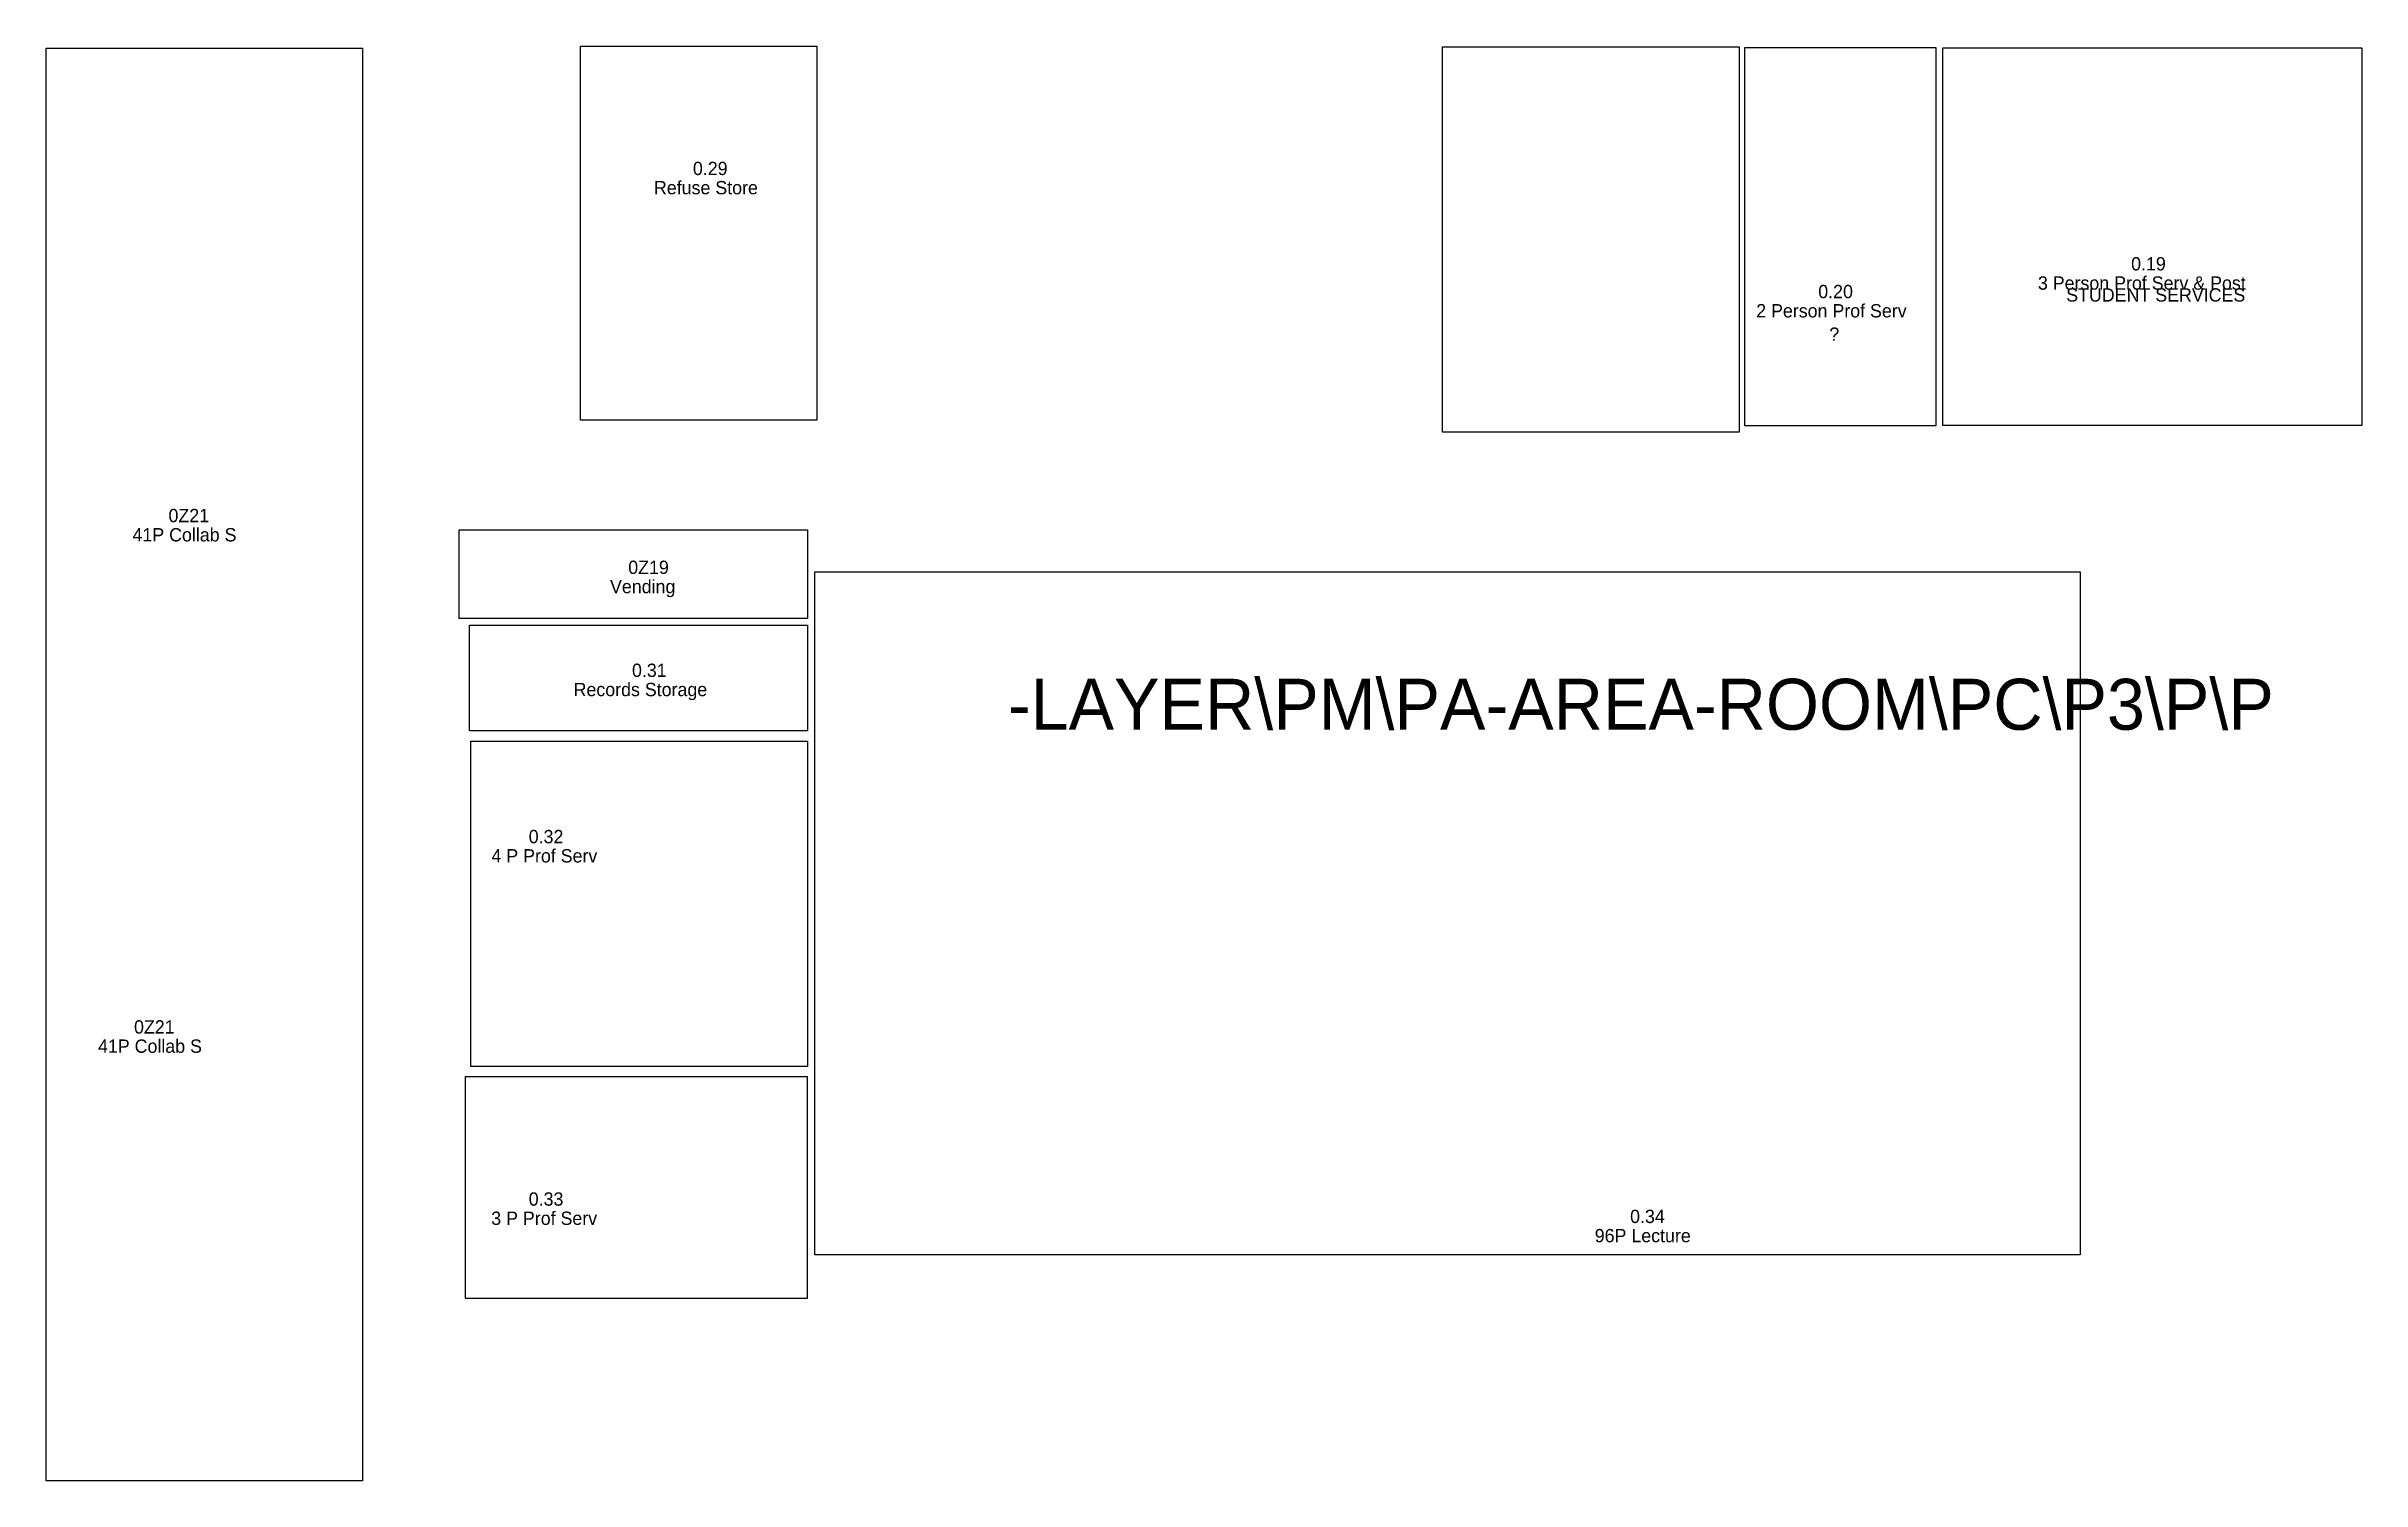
# Model space of a CAD drawing. Header units: millimetres. Extents: x 89863 to 339490, y 12708 to 52720.
# Drawn here: x 156827 to 191603, y 12708 to 34262 of the extents above; entities that cross this region are included whole.
import ezdxf

# ---------------------------------------------------------------- set-up
doc = ezdxf.new("R2010")
doc.units = ezdxf.units.MM
for name, color, linetype in [('A-AREA-IDEN', 7, 'Continuous'), ('A-AREA-ROOM', 7, 'Continuous'), ('ROOM ASSIGNMENT', 7, 'Continuous')]:
    doc.layers.add(name, color=color, linetype=linetype)

msp = doc.modelspace()

# ---------------------------------------------------------------- texts
at = {"layer": 'A-AREA-IDEN'}
for s, p in [('0.29', (166539, 32327)), ('Refuse Store', (165954, 32038)), ('0.19', (188140, 30894)), ('0.20', (183441, 30477)), ('3 Person Prof Serv & Post', (186740, 30605)), ('2 Person Prof Serv', (182509, 30188)), ('0Z21', (158663, 27111)), ('41P Collab S', (158122, 26822)), ('0Z19', (165568, 26333)), ('Vending', (165294, 26044)), ('Records Storage', (164747, 24497)), ('0.31', (165624, 24786)), ('0.32', (164073, 22287)), ('4 P Prof Serv', (163513, 21998)), ('0Z21', (158145, 19427)), ('41P Collab S', (157604, 19138)), ('0.33', (164073, 16841)), ('3 P Prof Serv', (163510, 16552)), ('0.34', (180615, 16580)), ('96P Lecture', (180084, 16291))]:
    msp.add_text(s, height=200, dxfattribs=at).set_placement(p)
at = {"layer": 'A-AREA-ROOM'}
msp.add_text('-LAYER\\PM\\PA-AREA-ROOM\\PC\\P3\\P\\P', height=766.07, dxfattribs=at).set_placement((171270, 23992))
at = {"layer": 'ROOM ASSIGNMENT'}
for s, p in [('STUDENT SERVICES', (187165, 30426)), ('?', (183607, 29837))]:
    msp.add_text(s, height=200, dxfattribs=at).set_placement(p)

# ---------------------------------------------------------------- linework, layer by layer
at = {"layer": 'A-AREA-ROOM'}
for points in [[(156827, 34236), (161576, 34236), (161576, 12708), (156827, 12708)], [(164852, 34262), (168400, 34262), (168400, 28643), (164852, 28643)], [(177797, 34255), (182255, 34255), (182255, 28463), (177797, 28463)], [(185211, 34241), (182331, 34241), (182331, 28565), (185211, 28565)], [(185313, 34241), (191603, 34241), (191603, 28563), (185313, 28563)], [(163028, 26995), (168259, 26995), (168259, 25665), (163028, 25665)], [(168371, 26364), (187375, 26364), (187375, 16103), (168371, 16103)], [(168259, 23976), (163186, 23976), (163186, 25563), (168259, 25563)], [(163202, 23820), (168259, 23820), (168259, 18930), (163202, 18930)], [(163116, 15450), (168259, 15450), (168259, 18776), (163116, 18776)]]:
    msp.add_lwpolyline(points, close=True, dxfattribs=at)

msp.set_redraw_order([(e.dxf.handle, doc.entitydb.next_handle()) for e in msp.query("TEXT MTEXT ATTDEF DIMENSION ARC_DIMENSION")])  # texts and dimensions are drawn at this point

doc.saveas('drawing.dxf')
